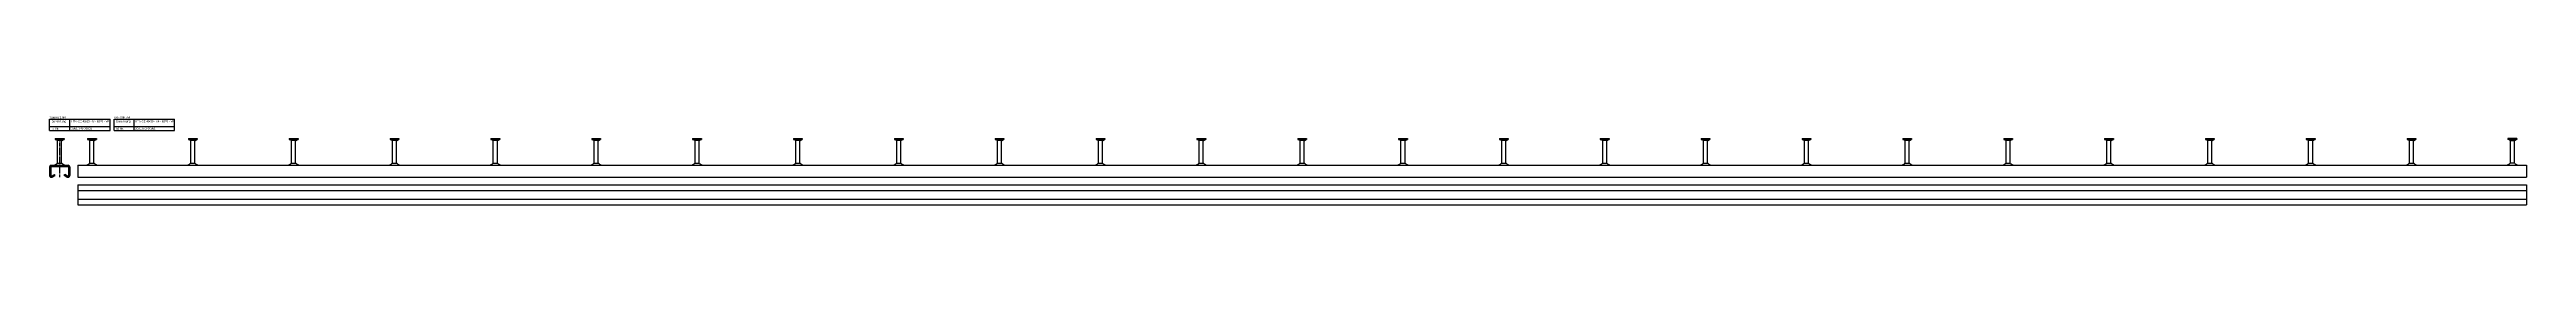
# Model space of a CAD drawing. Header units: millimetres. Extents: x 7963 to 14103, y -477 to 2743.
# Drawn here: x 7963 to 14103, y -477 to -257 of the extents above; entities that cross this region are included whole.
import ezdxf

# ---------------------------------------------------------------- set-up
doc = ezdxf.new("R2010")
doc.units = ezdxf.units.MM
doc.header["$LTSCALE"] = 10
doc.linetypes.add('MITTE2', pattern=[1.125, 0.75, -0.125, 0.125, -0.125])
doc.layers.add('HALFEN', color=2, linetype='CONTINUOUS')
doc.styles.add('ARIAL50', font='arial.ttf', dxfattribs={"height": 5})

msp = doc.modelspace()

# ---------------------------------------------------------------- linework, layer by layer
at = {"layer": 'HALFEN'}
for p, q in [((7963.2, -264.8), (8113.2, -264.8)), ((7963.2, -292.8), (7963.2, -264.8)), ((7963.2, -282.8), (8113.2, -282.8)), ((7963.2, -292.8), (8113.2, -292.8)), ((8013.2, -292.8), (8013.2, -264.8)), ((8113.2, -292.8), (8113.2, -264.8)), ((8123.2, -264.8), (8273.2, -264.8)), ((8123.2, -292.8), (8123.2, -264.8)), ((8123.2, -282.8), (8273.2, -282.8)), ((8123.2, -292.8), (8273.2, -292.8)), ((8173.2, -292.8), (8173.2, -264.8)), ((8273.2, -292.8), (8273.2, -264.8)), ((7977.2, -312.8), (7999, -312.8)), ((7977.2, -312.8), (7977.2, -315)), ((7977.2, -315), (7999, -315)), ((7982.6, -317.5), (7978.2, -315)), ((7983, -313.3), (7983, -314.5)), ((7983.1, -374), (7983.1, -318.3)), ((7992.6, -317.8), (7983.6, -317.8)), ((7993.1, -374), (7993.1, -318.3)), ((7993.2, -313.3), (7993.2, -314.5)), ((7993.6, -317.5), (7997.9, -315)), ((7999, -312.8), (7999, -315)), ((8057.3, -312.8), (8079.1, -312.8)), ((8057.3, -312.8), (8057.3, -315)), ((8057.3, -315), (8079.1, -315)), ((8062.7, -317.5), (8058.3, -315)), ((8063.1, -313.3), (8063.1, -314.5)), ((8063.2, -374), (8063.2, -318.3)), ((8072.7, -317.8), (8063.7, -317.8)), ((8073.2, -374), (8073.2, -318.3)), ((8073.3, -313.3), (8073.3, -314.5)), ((8073.7, -317.5), (8078, -315)), ((8079.1, -312.8), (8079.1, -315)), ((8307.3, -312.8), (8329.1, -312.8)), ((8307.3, -312.8), (8307.3, -315)), ((8307.3, -315), (8329.1, -315)), ((8312.7, -317.5), (8308.3, -315)), ((8313.1, -313.3), (8313.1, -314.5)), ((8313.2, -374), (8313.2, -318.3)), ((8322.7, -317.8), (8313.7, -317.8)), ((8323.2, -374), (8323.2, -318.3)), ((8323.3, -313.3), (8323.3, -314.5)), ((8323.7, -317.5), (8328, -315)), ((8329.1, -312.8), (8329.1, -315)), ((8557.3, -312.8), (8579.1, -312.8)), ((8557.3, -312.8), (8557.3, -315)), ((8557.3, -315), (8579.1, -315)), ((8562.7, -317.5), (8558.3, -315)), ((8563.1, -313.3), (8563.1, -314.5)), ((8563.2, -374), (8563.2, -318.3)), ((8572.7, -317.8), (8563.7, -317.8)), ((8573.2, -374), (8573.2, -318.3)), ((8573.3, -313.3), (8573.3, -314.5)), ((8573.7, -317.5), (8578, -315)), ((8579.1, -312.8), (8579.1, -315)), ((8807.3, -312.8), (8829.1, -312.8)), ((8807.3, -312.8), (8807.3, -315)), ((8807.3, -315), (8829.1, -315)), ((8812.7, -317.5), (8808.3, -315)), ((8813.1, -313.3), (8813.1, -314.5)), ((8813.2, -374), (8813.2, -318.3)), ((8822.7, -317.8), (8813.7, -317.8)), ((8823.2, -374), (8823.2, -318.3)), ((8823.3, -313.3), (8823.3, -314.5)), ((8823.7, -317.5), (8828, -315)), ((8829.1, -312.8), (8829.1, -315)), ((9057.3, -312.8), (9079.1, -312.8)), ((9057.3, -312.8), (9057.3, -315)), ((9057.3, -315), (9079.1, -315)), ((9062.7, -317.5), (9058.3, -315)), ((9063.1, -313.3), (9063.1, -314.5)), ((9063.2, -374), (9063.2, -318.3)), ((9072.7, -317.8), (9063.7, -317.8)), ((9073.2, -374), (9073.2, -318.3)), ((9073.3, -313.3), (9073.3, -314.5)), ((9073.7, -317.5), (9078, -315)), ((9079.1, -312.8), (9079.1, -315)), ((9307.3, -312.8), (9329.1, -312.8)), ((9307.3, -312.8), (9307.3, -315)), ((9307.3, -315), (9329.1, -315)), ((9312.7, -317.5), (9308.3, -315)), ((9313.1, -313.3), (9313.1, -314.5)), ((9313.2, -374), (9313.2, -318.3)), ((9322.7, -317.8), (9313.7, -317.8)), ((9323.2, -374), (9323.2, -318.3)), ((9323.3, -313.3), (9323.3, -314.5)), ((9323.7, -317.5), (9328, -315)), ((9329.1, -312.8), (9329.1, -315)), ((9557.3, -312.8), (9579.1, -312.8)), ((9557.3, -312.8), (9557.3, -315)), ((9557.3, -315), (9579.1, -315)), ((9562.7, -317.5), (9558.3, -315)), ((9563.1, -313.3), (9563.1, -314.5)), ((9563.2, -374), (9563.2, -318.3)), ((9572.7, -317.8), (9563.7, -317.8)), ((9573.2, -374), (9573.2, -318.3)), ((9573.3, -313.3), (9573.3, -314.5)), ((9573.7, -317.5), (9578, -315)), ((9579.1, -312.8), (9579.1, -315)), ((9807.3, -312.8), (9829.1, -312.8)), ((9807.3, -312.8), (9807.3, -315)), ((9807.3, -315), (9829.1, -315)), ((9812.7, -317.5), (9808.3, -315)), ((9813.1, -313.3), (9813.1, -314.5)), ((9813.2, -374), (9813.2, -318.3)), ((9822.7, -317.8), (9813.7, -317.8)), ((9823.2, -374), (9823.2, -318.3)), ((9823.3, -313.3), (9823.3, -314.5)), ((9823.7, -317.5), (9828, -315)), ((9829.1, -312.8), (9829.1, -315)), ((10057.3, -312.8), (10079.1, -312.8)), ((10057.3, -312.8), (10057.3, -315)), ((10057.3, -315), (10079.1, -315)), ((10062.7, -317.5), (10058.3, -315)), ((10063.1, -313.3), (10063.1, -314.5)), ((10063.2, -374), (10063.2, -318.3)), ((10072.7, -317.8), (10063.7, -317.8)), ((10073.2, -374), (10073.2, -318.3)), ((10073.3, -313.3), (10073.3, -314.5)), ((10073.7, -317.5), (10078, -315)), ((10079.1, -312.8), (10079.1, -315)), ((10307.3, -312.8), (10329.1, -312.8)), ((10307.3, -312.8), (10307.3, -315)), ((10307.3, -315), (10329.1, -315)), ((10312.7, -317.5), (10308.3, -315)), ((10313.1, -313.3), (10313.1, -314.5)), ((10313.2, -374), (10313.2, -318.3)), ((10322.7, -317.8), (10313.7, -317.8)), ((10323.2, -374), (10323.2, -318.3)), ((10323.3, -313.3), (10323.3, -314.5)), ((10323.7, -317.5), (10328, -315)), ((10329.1, -312.8), (10329.1, -315)), ((10557.3, -312.8), (10579.1, -312.8)), ((10557.3, -312.8), (10557.3, -315)), ((10557.3, -315), (10579.1, -315)), ((10562.7, -317.5), (10558.3, -315)), ((10563.1, -313.3), (10563.1, -314.5)), ((10563.2, -374), (10563.2, -318.3)), ((10572.7, -317.8), (10563.7, -317.8)), ((10573.2, -374), (10573.2, -318.3)), ((10573.3, -313.3), (10573.3, -314.5)), ((10573.7, -317.5), (10578, -315)), ((10579.1, -312.8), (10579.1, -315)), ((10807.3, -312.8), (10829.1, -312.8)), ((10807.3, -312.8), (10807.3, -315)), ((10807.3, -315), (10829.1, -315)), ((10812.7, -317.5), (10808.3, -315)), ((10813.1, -313.3), (10813.1, -314.5)), ((10813.2, -374), (10813.2, -318.3)), ((10822.7, -317.8), (10813.7, -317.8)), ((10823.2, -374), (10823.2, -318.3)), ((10823.3, -313.3), (10823.3, -314.5)), ((10823.7, -317.5), (10828, -315)), ((10829.1, -312.8), (10829.1, -315)), ((11057.3, -312.8), (11079.1, -312.8)), ((11057.3, -312.8), (11057.3, -315)), ((11057.3, -315), (11079.1, -315)), ((11062.7, -317.5), (11058.3, -315)), ((11063.1, -313.3), (11063.1, -314.5)), ((11063.2, -374), (11063.2, -318.3)), ((11072.7, -317.8), (11063.7, -317.8)), ((11073.2, -374), (11073.2, -318.3)), ((11073.3, -313.3), (11073.3, -314.5)), ((11073.7, -317.5), (11078, -315)), ((11079.1, -312.8), (11079.1, -315)), ((11307.3, -312.8), (11329.1, -312.8)), ((11307.3, -312.8), (11307.3, -315)), ((11307.3, -315), (11329.1, -315)), ((11312.7, -317.5), (11308.3, -315)), ((11313.1, -313.3), (11313.1, -314.5)), ((11313.2, -374), (11313.2, -318.3)), ((11322.7, -317.8), (11313.7, -317.8)), ((11323.2, -374), (11323.2, -318.3)), ((11323.3, -313.3), (11323.3, -314.5)), ((11323.7, -317.5), (11328, -315)), ((11329.1, -312.8), (11329.1, -315)), ((11557.3, -312.8), (11579.1, -312.8)), ((11557.3, -312.8), (11557.3, -315)), ((11557.3, -315), (11579.1, -315)), ((11562.7, -317.5), (11558.3, -315)), ((11563.1, -313.3), (11563.1, -314.5)), ((11563.2, -374), (11563.2, -318.3)), ((11572.7, -317.8), (11563.7, -317.8)), ((11573.2, -374), (11573.2, -318.3)), ((11573.3, -313.3), (11573.3, -314.5)), ((11573.7, -317.5), (11578, -315)), ((11579.1, -312.8), (11579.1, -315)), ((11807.3, -312.8), (11829.1, -312.8)), ((11807.3, -312.8), (11807.3, -315)), ((11807.3, -315), (11829.1, -315)), ((11812.7, -317.5), (11808.3, -315)), ((11813.1, -313.3), (11813.1, -314.5)), ((11813.2, -374), (11813.2, -318.3)), ((11822.7, -317.8), (11813.7, -317.8)), ((11823.2, -374), (11823.2, -318.3)), ((11823.3, -313.3), (11823.3, -314.5)), ((11823.7, -317.5), (11828, -315)), ((11829.1, -312.8), (11829.1, -315)), ((12057.3, -312.8), (12079.1, -312.8)), ((12057.3, -312.8), (12057.3, -315)), ((12057.3, -315), (12079.1, -315)), ((12062.7, -317.5), (12058.3, -315)), ((12063.1, -313.3), (12063.1, -314.5)), ((12063.2, -374), (12063.2, -318.3)), ((12072.7, -317.8), (12063.7, -317.8)), ((12073.2, -374), (12073.2, -318.3)), ((12073.3, -313.3), (12073.3, -314.5)), ((12073.7, -317.5), (12078, -315)), ((12079.1, -312.8), (12079.1, -315)), ((12307.3, -312.8), (12329.1, -312.8)), ((12307.3, -312.8), (12307.3, -315)), ((12307.3, -315), (12329.1, -315)), ((12312.7, -317.5), (12308.3, -315)), ((12313.1, -313.3), (12313.1, -314.5)), ((12313.2, -374), (12313.2, -318.3)), ((12322.7, -317.8), (12313.7, -317.8)), ((12323.2, -374), (12323.2, -318.3)), ((12323.3, -313.3), (12323.3, -314.5)), ((12323.7, -317.5), (12328, -315)), ((12329.1, -312.8), (12329.1, -315)), ((12557.3, -312.8), (12579.1, -312.8)), ((12557.3, -312.8), (12557.3, -315)), ((12557.3, -315), (12579.1, -315)), ((12562.7, -317.5), (12558.3, -315)), ((12563.1, -313.3), (12563.1, -314.5)), ((12563.2, -374), (12563.2, -318.3)), ((12572.7, -317.8), (12563.7, -317.8)), ((12573.2, -374), (12573.2, -318.3)), ((12573.3, -313.3), (12573.3, -314.5)), ((12573.7, -317.5), (12578, -315)), ((12579.1, -312.8), (12579.1, -315)), ((12807.3, -312.8), (12829.1, -312.8)), ((12807.3, -312.8), (12807.3, -315)), ((12807.3, -315), (12829.1, -315)), ((12812.7, -317.5), (12808.3, -315)), ((12813.1, -313.3), (12813.1, -314.5)), ((12813.2, -374), (12813.2, -318.3)), ((12822.7, -317.8), (12813.7, -317.8)), ((12823.2, -374), (12823.2, -318.3)), ((12823.3, -313.3), (12823.3, -314.5)), ((12823.7, -317.5), (12828, -315)), ((12829.1, -312.8), (12829.1, -315)), ((13057.3, -312.8), (13079.1, -312.8)), ((13057.3, -312.8), (13057.3, -315)), ((13057.3, -315), (13079.1, -315)), ((13062.7, -317.5), (13058.3, -315)), ((13063.1, -313.3), (13063.1, -314.5)), ((13063.2, -374), (13063.2, -318.3)), ((13072.7, -317.8), (13063.7, -317.8)), ((13073.2, -374), (13073.2, -318.3)), ((13073.3, -313.3), (13073.3, -314.5)), ((13073.7, -317.5), (13078, -315)), ((13079.1, -312.8), (13079.1, -315)), ((13307.3, -312.8), (13329.1, -312.8)), ((13307.3, -312.8), (13307.3, -315)), ((13307.3, -315), (13329.1, -315)), ((13312.7, -317.5), (13308.3, -315)), ((13313.1, -313.3), (13313.1, -314.5)), ((13313.2, -374), (13313.2, -318.3)), ((13322.7, -317.8), (13313.7, -317.8)), ((13323.2, -374), (13323.2, -318.3)), ((13323.3, -313.3), (13323.3, -314.5)), ((13323.7, -317.5), (13328, -315)), ((13329.1, -312.8), (13329.1, -315)), ((13557.3, -312.8), (13579.1, -312.8)), ((13557.3, -312.8), (13557.3, -315)), ((13557.3, -315), (13579.1, -315)), ((13562.7, -317.5), (13558.3, -315)), ((13563.1, -313.3), (13563.1, -314.5)), ((13563.2, -374), (13563.2, -318.3)), ((13572.7, -317.8), (13563.7, -317.8)), ((13573.2, -374), (13573.2, -318.3)), ((13573.3, -313.3), (13573.3, -314.5)), ((13573.7, -317.5), (13578, -315)), ((13579.1, -312.8), (13579.1, -315)), ((13807.3, -312.8), (13829.1, -312.8)), ((13807.3, -312.8), (13807.3, -315)), ((13807.3, -315), (13829.1, -315)), ((13812.7, -317.5), (13808.3, -315)), ((13813.1, -313.3), (13813.1, -314.5)), ((13813.2, -374), (13813.2, -318.3)), ((13822.7, -317.8), (13813.7, -317.8)), ((13823.2, -374), (13823.2, -318.3)), ((13823.3, -313.3), (13823.3, -314.5)), ((13823.7, -317.5), (13828, -315)), ((13829.1, -312.8), (13829.1, -315)), ((14079.1, -312.8), (14057.3, -312.8)), ((14057.3, -312.8), (14057.3, -315)), ((14079.1, -315), (14057.3, -315)), ((14062.7, -317.5), (14058.3, -315)), ((14063.1, -313.3), (14063.1, -314.5)), ((14063.2, -374), (14063.2, -318.3)), ((14063.7, -317.8), (14072.7, -317.8)), ((14073.2, -374), (14073.2, -318.3)), ((14073.3, -313.3), (14073.3, -314.5)), ((14073.7, -317.5), (14078, -315)), ((14079.1, -312.8), (14079.1, -315)), ((7963.1, -383), (7963.1, -404.5)), ((7966.1, -383), (7966.1, -404.5)), ((7967.1, -379), (8009.1, -379)), ((7967.1, -382), (8009.1, -382)), ((7968.3, -405.8), (7975.6, -401.6)), ((7969.8, -408.4), (7977.1, -404.2)), ((7977.1, -404.2), (7975.6, -401.6)), ((7982.3, -374), (7993.8, -374)), ((7999.1, -404.2), (8000.6, -401.6)), ((8006.3, -408.4), (7999.1, -404.2)), ((8007.8, -405.8), (8000.6, -401.6)), ((8010.1, -383), (8010.1, -404.5)), ((8013.1, -383), (8013.1, -404.5)), ((8033.2, -379), (14103.2, -379)), ((8033.2, -379), (8033.2, -409)), ((8033.2, -409), (14103.2, -409)), ((8033.2, -427.4), (14103.2, -427.4)), ((8033.2, -427.4), (8033.2, -477.4)), ((8062.4, -374), (8073.9, -374)), ((8312.4, -374), (8323.9, -374)), ((8562.4, -374), (8573.9, -374)), ((8812.4, -374), (8823.9, -374)), ((9062.4, -374), (9073.9, -374)), ((9312.4, -374), (9323.9, -374)), ((9562.4, -374), (9573.9, -374)), ((9812.4, -374), (9823.9, -374)), ((10062.4, -374), (10073.9, -374)), ((10312.4, -374), (10323.9, -374)), ((10562.4, -374), (10573.9, -374)), ((10812.4, -374), (10823.9, -374)), ((11062.4, -374), (11073.9, -374)), ((11312.4, -374), (11323.9, -374)), ((11562.4, -374), (11573.9, -374)), ((11812.4, -374), (11823.9, -374)), ((12062.4, -374), (12073.9, -374)), ((12312.4, -374), (12323.9, -374)), ((12562.4, -374), (12573.9, -374)), ((12812.4, -374), (12823.9, -374)), ((13062.4, -374), (13073.9, -374)), ((13312.4, -374), (13323.9, -374)), ((13562.4, -374), (13573.9, -374)), ((13812.4, -374), (13823.9, -374)), ((14073.9, -374), (14062.4, -374)), ((14103.2, -379), (14103.2, -404.2)), ((14103.2, -404.2), (14103.2, -409)), ((14103.2, -427.4), (14103.2, -477.4)), ((8033.2, -441.4), (14103.2, -441.4)), ((8033.2, -463.4), (14103.2, -463.4)), ((8033.2, -477.4), (14103.2, -477.4))]:
    msp.add_line(p, q, dxfattribs=at)
at = {"layer": 'HALFEN', "color": 1, "linetype": 'MITTE2'}
msp.add_line((7988.1, -312.8), (7988.1, -409), dxfattribs=at)
at = {"layer": 'HALFEN'}
for centre, radius, start, end in [((7982.1, -318.3), 1, 0, 60), ((7994.1, -318.3), 1, 120, 180), ((8062.2, -318.3), 1, 0, 60), ((8074.2, -318.3), 1, 120, 180), ((8312.2, -318.3), 1, 0, 60), ((8324.2, -318.3), 1, 120, 180), ((8562.2, -318.3), 1, 0, 60), ((8574.2, -318.3), 1, 120, 180), ((8812.2, -318.3), 1, 0, 60), ((8824.2, -318.3), 1, 120, 180), ((9062.2, -318.3), 1, 0, 60), ((9074.2, -318.3), 1, 120, 180), ((9312.2, -318.3), 1, 0, 60), ((9324.2, -318.3), 1, 120, 180), ((9562.2, -318.3), 1, 0, 60), ((9574.2, -318.3), 1, 120, 180), ((9812.2, -318.3), 1, 0, 60), ((9824.2, -318.3), 1, 120, 180), ((10062.2, -318.3), 1, 0, 60), ((10074.2, -318.3), 1, 120, 180), ((10312.2, -318.3), 1, 0, 60), ((10324.2, -318.3), 1, 120, 180), ((10562.2, -318.3), 1, 0, 60), ((10574.2, -318.3), 1, 120, 180), ((10812.2, -318.3), 1, 0, 60), ((10824.2, -318.3), 1, 120, 180), ((11062.2, -318.3), 1, 0, 60), ((11074.2, -318.3), 1, 120, 180), ((11312.2, -318.3), 1, 0, 60), ((11324.2, -318.3), 1, 120, 180), ((11562.2, -318.3), 1, 0, 60), ((11574.2, -318.3), 1, 120, 180), ((11812.2, -318.3), 1, 0, 60), ((11824.2, -318.3), 1, 120, 180), ((12062.2, -318.3), 1, 0, 60), ((12074.2, -318.3), 1, 120, 180), ((12312.2, -318.3), 1, 0, 60), ((12324.2, -318.3), 1, 120, 180), ((12562.2, -318.3), 1, 0, 60), ((12574.2, -318.3), 1, 120, 180), ((12812.2, -318.3), 1, 0, 60), ((12824.2, -318.3), 1, 120, 180), ((13062.2, -318.3), 1, 0, 60), ((13074.2, -318.3), 1, 120, 180), ((13312.2, -318.3), 1, 0, 60), ((13324.2, -318.3), 1, 120, 180), ((13562.2, -318.3), 1, 0, 60), ((13574.2, -318.3), 1, 120, 180), ((13812.2, -318.3), 1, 0, 60), ((13824.2, -318.3), 1, 120, 180), ((14062.2, -318.3), 1, 0, 60), ((14074.2, -318.3), 1, 120, 180), ((7967.1, -383), 4, 90, 180), ((7967.6, -404.5), 4.5, 180, 300), ((7967.1, -383), 1, 90, 180), ((7967.6, -404.5), 1.5, 180, 300), ((7971.5, -367.2), 11.8, 270, 294.68357), ((7967.2, -357.7), 22.2, 294.68357, 312.97281), ((8009, -357.7), 22.2, 227.02719, 245.31643), ((8004.6, -367.2), 11.8, 245.31643, 270), ((8008.6, -404.5), 4.5, 240, 0), ((8008.6, -404.5), 1.5, 240, 0), ((8009.1, -383), 4, 0, 90), ((8009.1, -383), 1, 0, 90), ((8051.6, -367.2), 11.8, 270, 294.68357), ((8047.3, -357.7), 22.2, 294.68357, 312.97281), ((8089.1, -357.7), 22.2, 227.02719, 245.31643), ((8084.7, -367.2), 11.8, 245.31643, 270), ((8301.6, -367.2), 11.8, 270, 294.68357), ((8297.3, -357.7), 22.2, 294.68357, 312.97281), ((8339.1, -357.7), 22.2, 227.02719, 245.31643), ((8334.7, -367.2), 11.8, 245.31643, 270), ((8551.6, -367.2), 11.8, 270, 294.68357), ((8547.3, -357.7), 22.2, 294.68357, 312.97281), ((8589.1, -357.7), 22.2, 227.02719, 245.31643), ((8584.7, -367.2), 11.8, 245.31643, 270), ((8801.6, -367.2), 11.8, 270, 294.68357), ((8797.3, -357.7), 22.2, 294.68357, 312.97281), ((8839.1, -357.7), 22.2, 227.02719, 245.31643), ((8834.7, -367.2), 11.8, 245.31643, 270), ((9051.6, -367.2), 11.8, 270, 294.68357), ((9047.3, -357.7), 22.2, 294.68357, 312.97281), ((9089.1, -357.7), 22.2, 227.02719, 245.31643), ((9084.7, -367.2), 11.8, 245.31643, 270), ((9301.6, -367.2), 11.8, 270, 294.68357), ((9297.3, -357.7), 22.2, 294.68357, 312.97281), ((9339.1, -357.7), 22.2, 227.02719, 245.31643), ((9334.7, -367.2), 11.8, 245.31643, 270), ((9551.6, -367.2), 11.8, 270, 294.68357), ((9547.3, -357.7), 22.2, 294.68357, 312.97281), ((9589.1, -357.7), 22.2, 227.02719, 245.31643), ((9584.7, -367.2), 11.8, 245.31643, 270), ((9801.6, -367.2), 11.8, 270, 294.68357), ((9797.3, -357.7), 22.2, 294.68357, 312.97281), ((9839.1, -357.7), 22.2, 227.02719, 245.31643), ((9834.7, -367.2), 11.8, 245.31643, 270), ((10051.6, -367.2), 11.8, 270, 294.68357), ((10047.3, -357.7), 22.2, 294.68357, 312.97281), ((10089.1, -357.7), 22.2, 227.02719, 245.31643), ((10084.7, -367.2), 11.8, 245.31643, 270), ((10301.6, -367.2), 11.8, 270, 294.68357), ((10297.3, -357.7), 22.2, 294.68357, 312.97281), ((10339.1, -357.7), 22.2, 227.02719, 245.31643), ((10334.7, -367.2), 11.8, 245.31643, 270), ((10551.6, -367.2), 11.8, 270, 294.68357), ((10547.3, -357.7), 22.2, 294.68357, 312.97281), ((10589.1, -357.7), 22.2, 227.02719, 245.31643), ((10584.7, -367.2), 11.8, 245.31643, 270), ((10801.6, -367.2), 11.8, 270, 294.68357), ((10797.3, -357.7), 22.2, 294.68357, 312.97281), ((10839.1, -357.7), 22.2, 227.02719, 245.31643), ((10834.7, -367.2), 11.8, 245.31643, 270), ((11051.6, -367.2), 11.8, 270, 294.68357), ((11047.3, -357.7), 22.2, 294.68357, 312.97281), ((11089.1, -357.7), 22.2, 227.02719, 245.31643), ((11084.7, -367.2), 11.8, 245.31643, 270), ((11301.6, -367.2), 11.8, 270, 294.68357), ((11297.3, -357.7), 22.2, 294.68357, 312.97281), ((11339.1, -357.7), 22.2, 227.02719, 245.31643), ((11334.7, -367.2), 11.8, 245.31643, 270), ((11551.6, -367.2), 11.8, 270, 294.68357), ((11547.3, -357.7), 22.2, 294.68357, 312.97281), ((11589.1, -357.7), 22.2, 227.02719, 245.31643), ((11584.7, -367.2), 11.8, 245.31643, 270), ((11801.6, -367.2), 11.8, 270, 294.68357), ((11797.3, -357.7), 22.2, 294.68357, 312.97281), ((11839.1, -357.7), 22.2, 227.02719, 245.31643), ((11834.7, -367.2), 11.8, 245.31643, 270), ((12051.6, -367.2), 11.8, 270, 294.68357), ((12047.3, -357.7), 22.2, 294.68357, 312.97281), ((12089.1, -357.7), 22.2, 227.02719, 245.31643), ((12084.7, -367.2), 11.8, 245.31643, 270), ((12301.6, -367.2), 11.8, 270, 294.68357), ((12297.3, -357.7), 22.2, 294.68357, 312.97281), ((12339.1, -357.7), 22.2, 227.02719, 245.31643), ((12334.7, -367.2), 11.8, 245.31643, 270), ((12551.6, -367.2), 11.8, 270, 294.68357), ((12547.3, -357.7), 22.2, 294.68357, 312.97281), ((12589.1, -357.7), 22.2, 227.02719, 245.31643), ((12584.7, -367.2), 11.8, 245.31643, 270), ((12801.6, -367.2), 11.8, 270, 294.68357), ((12797.3, -357.7), 22.2, 294.68357, 312.97281), ((12839.1, -357.7), 22.2, 227.02719, 245.31643), ((12834.7, -367.2), 11.8, 245.31643, 270), ((13051.6, -367.2), 11.8, 270, 294.68357), ((13047.3, -357.7), 22.2, 294.68357, 312.97281), ((13089.1, -357.7), 22.2, 227.02719, 245.31643), ((13084.7, -367.2), 11.8, 245.31643, 270), ((13301.6, -367.2), 11.8, 270, 294.68357), ((13297.3, -357.7), 22.2, 294.68357, 312.97281), ((13339.1, -357.7), 22.2, 227.02719, 245.31643), ((13334.7, -367.2), 11.8, 245.31643, 270), ((13551.6, -367.2), 11.8, 270, 294.68357), ((13547.3, -357.7), 22.2, 294.68357, 312.97281), ((13589.1, -357.7), 22.2, 227.02719, 245.31643), ((13584.7, -367.2), 11.8, 245.31643, 270), ((13801.6, -367.2), 11.8, 270, 294.68357), ((13797.3, -357.7), 22.2, 294.68357, 312.97281), ((13839.1, -357.7), 22.2, 227.02719, 245.31643), ((13834.7, -367.2), 11.8, 245.31643, 270), ((14051.6, -367.2), 11.8, 270, 294.68357), ((14047.3, -357.7), 22.2, 294.68357, 312.97281), ((14089.1, -357.7), 22.2, 227.02719, 245.31643), ((14084.7, -367.2), 11.8, 245.31643, 270)]:
    msp.add_arc(centre, radius, start, end, dxfattribs=at)

# ---------------------------------------------------------------- texts
at = {"layer": 'HALFEN', "style": 'ARIAL50'}
for s, p in [('feuerverzinkt', (7963.2, -262.3)), ('Benennung', (7968.2, -272.3)), ('Id. Nr.', (7968.2, -290.3)), ('2001.070-00003', (8017.2, -290.3)), ('HTA-CE 49/30 - fv - 6070 - VF', (8017.2, -272.3)), ('A4 - Ank. A4', (8123.2, -262.3)), ('Benennung', (8128.2, -272.3)), ('Id. Nr.', (8128.2, -290.3)), ('2001.072-00001', (8175.2, -290.3)), ('HTA-CE 49/30 - A4 - 6070 - VF', (8175.2, -272.3))]:
    msp.add_text(s, height=5, dxfattribs=at).set_placement(p)

doc.saveas('drawing.dxf')
